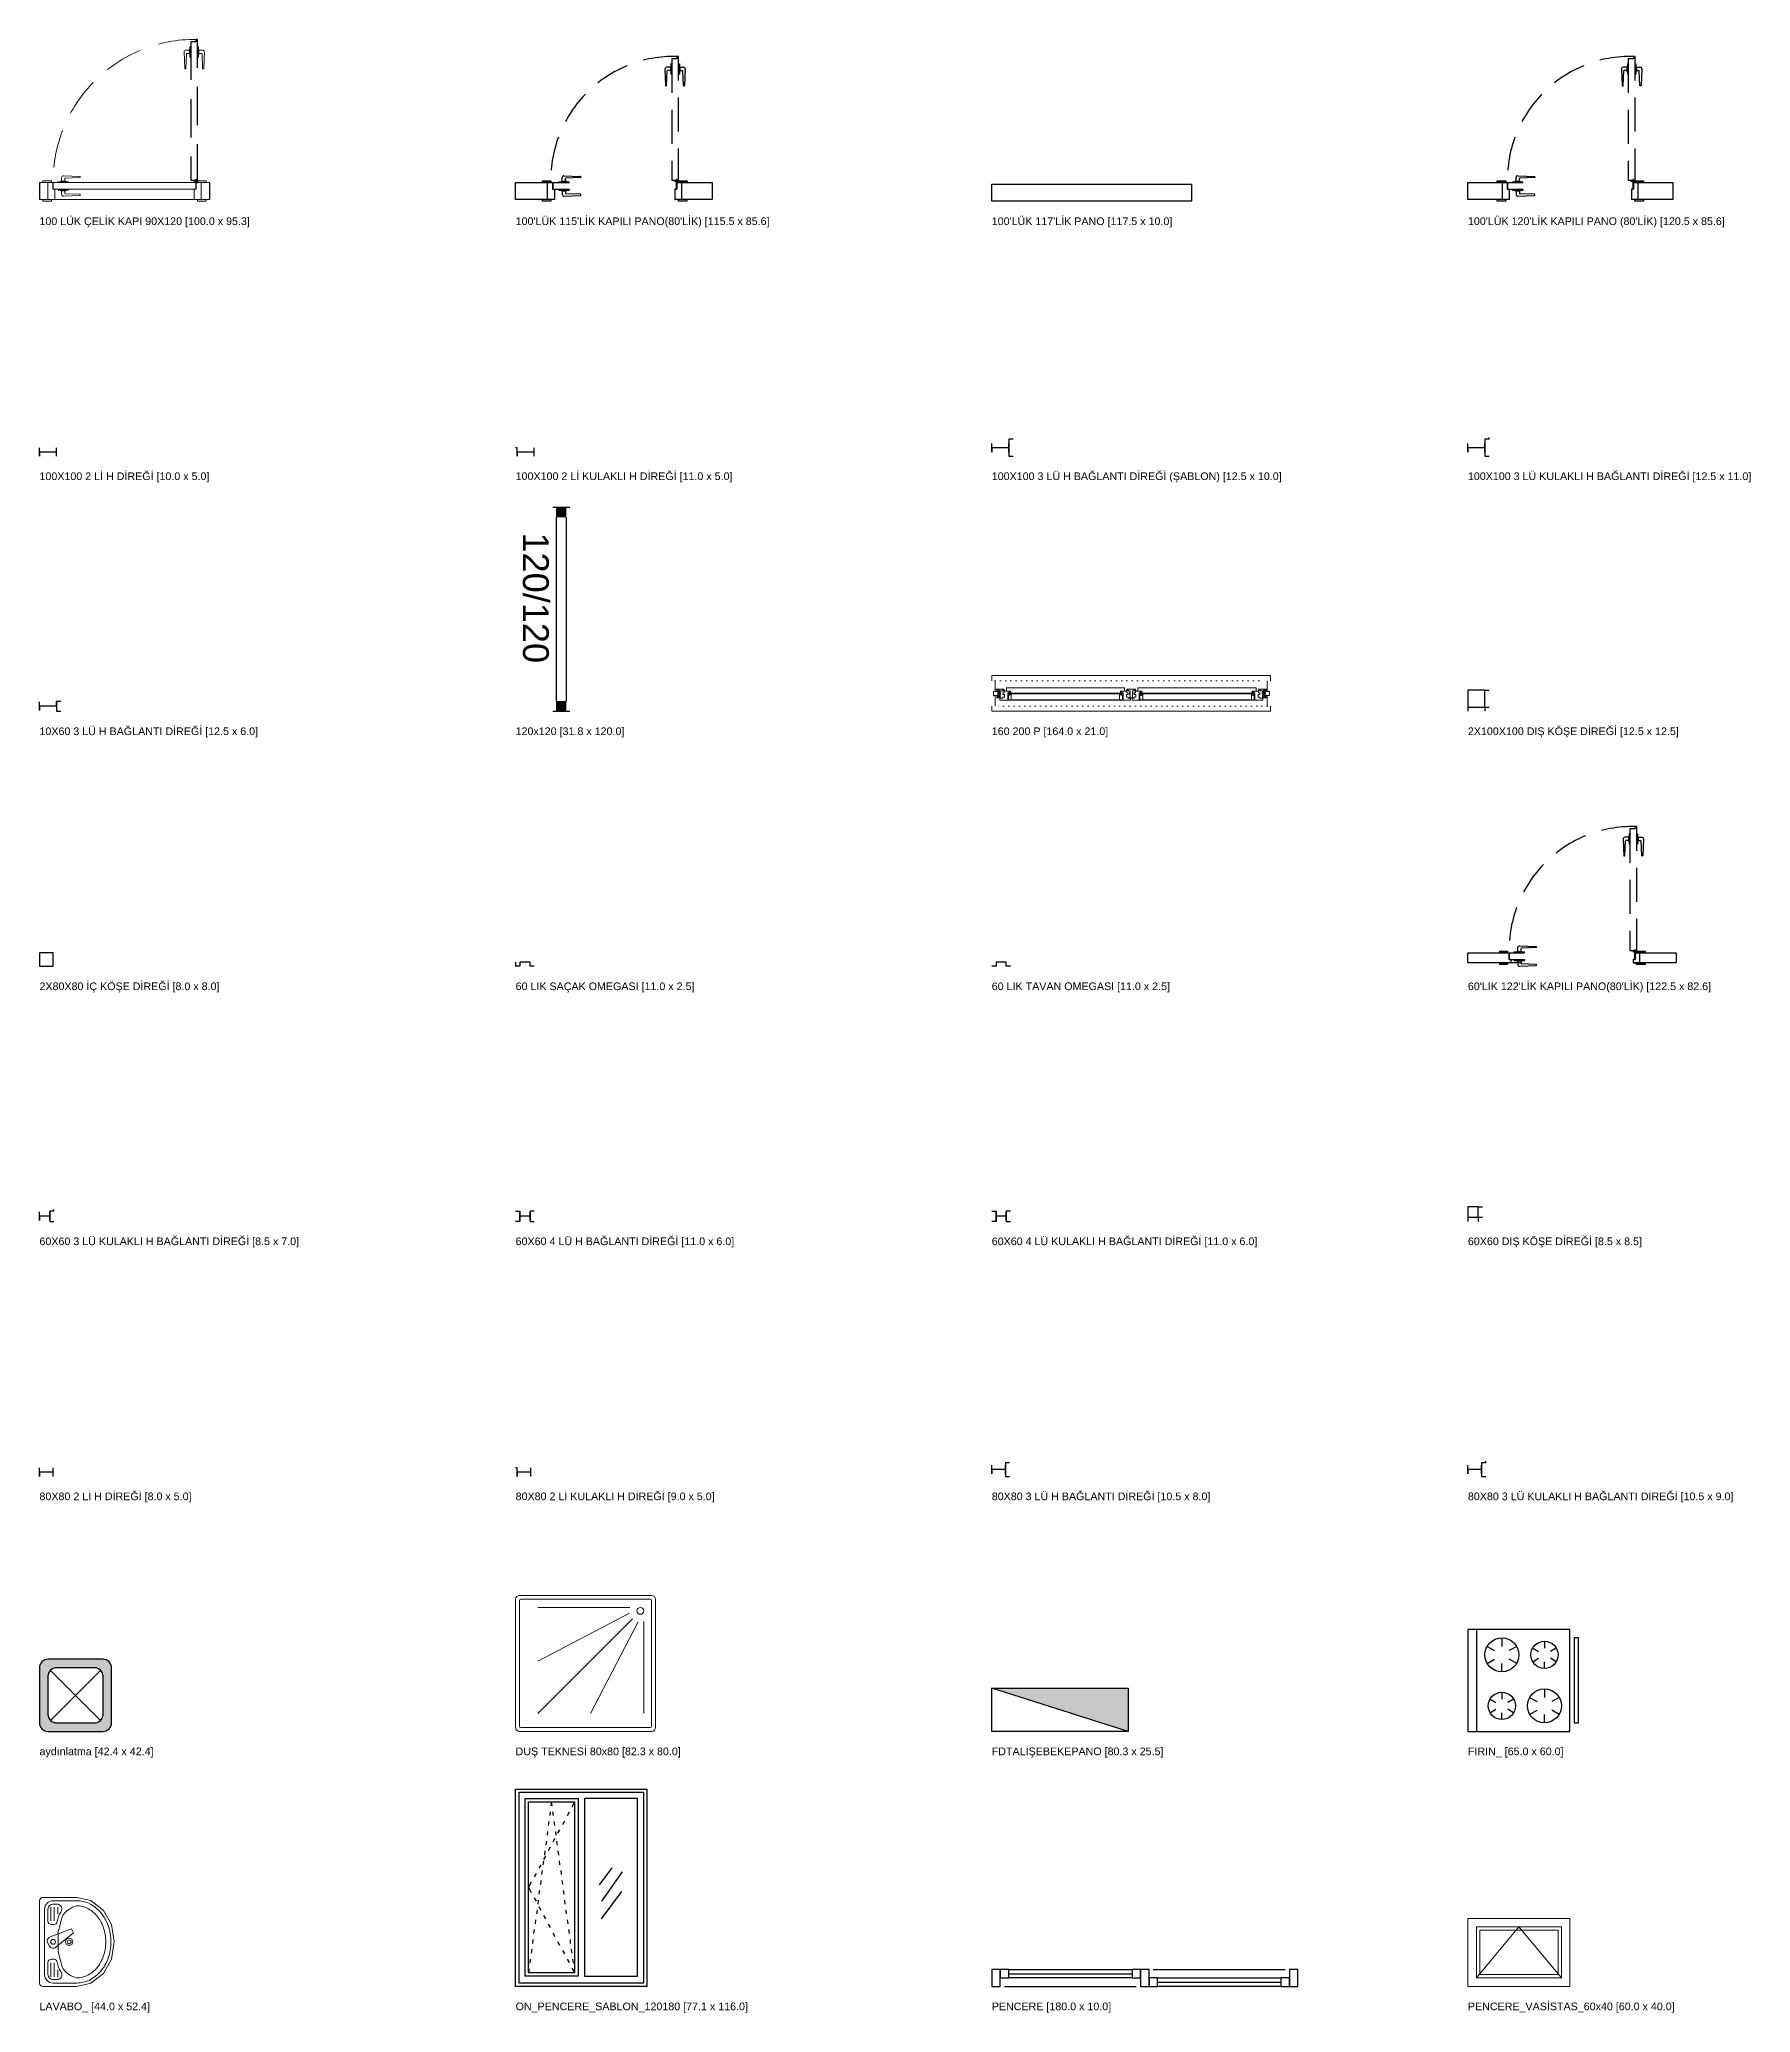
# Model space of a CAD drawing. Header units: centimetres. Extents: x -71 to 5571, y -2315 to 960.
# Drawn here: x 1120 to 2126, y -2165 to -1005 of the extents above; entities that cross this region are included whole.
import ezdxf

# ---------------------------------------------------------------- set-up
doc = ezdxf.new("R2010")
doc.units = ezdxf.units.CM
doc.linetypes.add('ACAD_ISO07W100', pattern=[3, 0, -3])
doc.linetypes.add('DASHED2', pattern=[0.375, 0.25, -0.125])
for name, color, linetype, lineweight in [('DOĞRAMA', 2, 'Continuous', 20), ('FDŞEBEKEPANO', 3, 'Continuous', 30), ('KAPI-PEN', 3, 'Continuous', 9), ('PANO', 7, 'Continuous', 50), ('VİTRİFİYE', 3, 'Continuous', 9)]:
    doc.layers.add(name, color=color, linetype=linetype, lineweight=lineweight)
for name, color, linetype in [('Elektrik', 1, 'Continuous'), ('KAPI-PLAN', 7, 'Continuous'), ('PENCERE', 10, 'Continuous'), ('SABLON_KARTI', 9, 'Continuous'), ('www.proje-yardim.com', 7, 'Continuous')]:
    doc.layers.add(name, color=color, linetype=linetype)
doc.styles.add('ARIAL_TR', font='arial.ttf')

msp = doc.modelspace()

# ---------------------------------------------------------------- texts
at = {"layer": 'SABLON_KARTI', "style": 'ARIAL_TR'}
for s, p in [('100 LÜK ÇELİK KAPI 90X120 [100.0 x 95.3]', (1120, -1114)), ("100'LÜK 115'LİK KAPILI PANO(80'LİK) [115.5 x 85.6]", (1400, -1114)), ("100'LÜK 117'LİK PANO [117.5 x 10.0]", (1680, -1114)), ("100'LÜK 120'LİK KAPILI PANO (80'LİK) [120.5 x 85.6]", (1960, -1114)), ('100X100 2 Lİ H DİREĞİ [10.0 x 5.0]', (1120, -1264)), ('100X100 2 Lİ KULAKLI H DİREĞİ [11.0 x 5.0]', (1400, -1264)), ('100X100 3 LÜ H BAĞLANTI DİREĞİ (ŞABLON) [12.5 x 10.0]', (1680, -1264)), ('100X100 3 LÜ KULAKLI H BAĞLANTI DİREĞİ [12.5 x 11.0]', (1960, -1264)), ('10X60 3 LÜ H BAĞLANTI DİREĞİ [12.5 x 6.0]', (1120, -1414)), ('120x120 [31.8 x 120.0]', (1400, -1414)), ('160 200 P [164.0 x 21.0]', (1680, -1414)), ('2X100X100 DIŞ KÖŞE DİREĞİ [12.5 x 12.5]', (1960, -1414)), ('2X80X80 İÇ KÖŞE DİREĞİ [8.0 x 8.0]', (1120, -1564)), ('60 LIK SAÇAK OMEGASI [11.0 x 2.5]', (1400, -1564)), ('60 LIK TAVAN OMEGASI [11.0 x 2.5]', (1680, -1564)), ("60'LIK 122'LİK KAPILI PANO(80'LİK) [122.5 x 82.6]", (1960, -1564)), ('60X60 3 LÜ KULAKLI H BAĞLANTI DİREĞİ [8.5 x 7.0]', (1120, -1714)), ('60X60 4 LÜ H BAĞLANTI DİREĞİ [11.0 x 6.0]', (1400, -1714)), ('60X60 4 LÜ KULAKLI H BAĞLANTI DİREĞİ [11.0 x 6.0]', (1680, -1714)), ('60X60 DIŞ KÖŞE DİREĞİ [8.5 x 8.5]', (1960, -1714)), ('80X80 2 Lİ H DİREĞİ [8.0 x 5.0]', (1120, -1864)), ('80X80 2 Lİ KULAKLI H DİREĞİ [9.0 x 5.0]', (1400, -1864)), ('80X80 3 LÜ H BAĞLANTI DİREĞİ [10.5 x 8.0]', (1680, -1864)), ('80X80 3 LÜ KULAKLI H BAĞLANTI DİREĞİ [10.5 x 9.0]', (1960, -1864)), ('aydınlatma [42.4 x 42.4]', (1120, -2014)), ('DUŞ TEKNESİ 80x80 [82.3 x 80.0]', (1400, -2014)), ('FDTALİŞEBEKEPANO [80.3 x 25.5]', (1680, -2014)), ('FIRIN_ [65.0 x 60.0]', (1960, -2014)), ('PENCERE_VASİSTAS_60x40 [60.0 x 40.0]', (1960, -2164)), ('LAVABO_ [44.0 x 52.4]', (1120, -2164)), ('ON_PENCERE_SABLON_120180 [77.1 x 116.0]', (1400, -2164)), ('PENCERE [180.0 x 10.0]', (1680, -2164))]:
    msp.add_text(s, height=4.5, dxfattribs=at).set_placement(p)

# ---------------------------------------------------------------- blocks, each defined once
blk = doc.blocks.new('100 LÜK ÇELİK KAPI 90X120')
at = {"color": 1, "lineweight": 13}
for p, q in [((85, 87.8), (85.4, 78)), ((88.2, 88.8), (86, 88.8)), ((86.1, 78), (86.4, 86.6)), ((88.2, 86.8), (86.6, 86.8)), ((88.2, 89.1), (88.2, 86.5)), ((88.4, 89.3), (88.5, 89.3)), ((88.4, 86.3), (88.5, 86.3)), ((88.5, 90.8), (88.5, 84.8)), ((89, 90.8), (88.5, 90.8)), ((89, 84.8), (88.5, 84.8)), ((93, 90.8), (93.5, 90.8)), ((93, 84.8), (93.5, 84.8)), ((93.5, 90.8), (93.5, 84.8)), ((93.6, 89.3), (93.5, 89.3)), ((93.6, 86.3), (93.5, 86.3)), ((93.8, 89.1), (93.8, 86.5)), ((93.8, 88.8), (96, 88.8)), ((93.8, 86.8), (95.4, 86.8)), ((95.9, 78), (95.6, 86.6)), ((97, 87.8), (96.6, 78)), ((85.6, 77.8), (85.9, 77.8)), ((96.4, 77.8), (96.1, 77.8))]:
    blk.add_line(p, q, dxfattribs=at)
at = {"lineweight": 13}
for p, q in [((2, 12), (7, 12)), ((2, 11), (2, 12)), ((7, 12), (7, 11)), ((12.7, 11.8), (15.3, 11.8)), ((13, 11.8), (13, 14)), ((14.1, 15), (23.8, 14.6)), ((15, 11.8), (15, 13.4)), ((23.8, 13.9), (15.2, 13.6)), ((24, 14.4), (24, 14.1)), ((90.6, 11.7), (93.5, 11.7)), ((92.1, 10.6), (92.1, 13.1)), ((93, 12), (98, 12)), ((93, 11), (93, 12)), ((98, 12), (98, 11)), ((7, 11), (2, 11)), ((2, 1), (7, 1)), ((2, 0), (2, 1)), ((7, 0), (2, 0)), ((5, 11), (7.8, 11)), ((5, 1), (5, 11)), ((9, 1), (5, 1)), ((7, 1), (7, 0)), ((7.8, 11), (7.8, 7)), ((7.8, 7), (9, 7)), ((8, 11), (8, 7)), ((92, 11), (8, 11)), ((8, 7), (92, 7)), ((9, 7), (9, 1)), ((11, 11.5), (17, 11.5)), ((11, 11), (11, 11.5)), ((11, 11), (17, 11)), ((11, 7), (11, 6.5)), ((11, 7), (17, 7)), ((11, 6.5), (17, 6.5)), ((12.5, 11.6), (12.5, 11.5)), ((12.5, 6.4), (12.5, 6.5)), ((12.7, 6.2), (15.3, 6.2)), ((13, 6.2), (13, 4)), ((14.1, 3), (23.8, 3.4)), ((15, 6.2), (15, 4.6)), ((23.8, 4.1), (15.2, 4.4)), ((15.5, 11.6), (15.5, 11.5)), ((15.5, 6.4), (15.5, 6.5)), ((17, 11), (17, 11.5)), ((17, 7), (17, 6.5)), ((24, 3.6), (24, 3.9)), ((92.2, 7), (91, 7)), ((91, 7), (91, 1)), ((91, 1), (95, 1)), ((92, 7), (92, 11)), ((95, 11), (92.2, 11)), ((92.2, 11), (92.2, 7)), ((98, 11), (93, 11)), ((93, 1), (98, 1)), ((93, 0), (93, 1)), ((98, 0), (93, 0)), ((95, 1), (95, 11)), ((98, 1), (98, 0))]:
    blk.add_line(p, q, dxfattribs=at)
for p, q in [((0, 11), (0, 1)), ((100, 11), (100, 1))]:
    blk.add_line(p, q)
blk.add_circle((92.1, 11.7), 0.583, dxfattribs=at)
at = {"color": 1, "linetype": 'DASHED2', "lineweight": 13, "ltscale": 90}
blk.add_arc((91.5, 11.7), 83.5, 89.5245, 180.4755, dxfattribs=at)
at = {"color": 1, "lineweight": 13}
for centre, radius, start, end in [((86, 87.8), 1, 90, 182.6026), ((86.6, 86.6), 0.2, 90, 177.5839), ((88.4, 89.1), 0.2, 90, 180), ((88.4, 86.5), 0.2, 180, 270), ((93.6, 89.1), 0.2, 0, 90), ((93.6, 86.5), 0.2, 270, 0), ((95.4, 86.6), 0.2, 2.4161, 90), ((96, 87.8), 1, 357.3974, 90), ((85.6, 78), 0.2, 182.6026, 270), ((85.9, 78), 0.2, 270, 357.3974), ((96.1, 78), 0.2, 182.6026, 270), ((96.4, 78), 0.2, 270, 357.3974)]:
    blk.add_arc(centre, radius, start, end, dxfattribs=at)
at = {"lineweight": 13}
for centre, radius, start, end in [((12.7, 11.6), 0.2, 90, 180), ((14, 14), 1, 87.3974, 180), ((15.2, 13.4), 0.2, 92.4161, 180), ((15.3, 11.6), 0.2, 0, 90), ((23.8, 14.4), 0.2, 0, 87.3974), ((23.8, 14.1), 0.2, 272.6026, 0), ((12.7, 6.4), 0.2, 180, 270), ((14, 4), 1, 180, 272.6026), ((15.2, 4.6), 0.2, 180, 267.5839), ((15.3, 6.4), 0.2, 270, 0), ((23.8, 3.9), 0.2, 0, 87.3974), ((23.8, 3.6), 0.2, 272.6026, 0)]:
    blk.add_arc(centre, radius, start, end, dxfattribs=at)
at = {"layer": 'KAPI-PLAN', "color": 1, "linetype": 'DASHED2', "ltscale": 90}
for p, q in [((89, 93.8), (89, 12.3)), ((92, 93.8), (89, 93.8)), ((92, 95.1), (92, 93.8)), ((93, 95.1), (92, 95.1)), ((93, 11), (93, 95.1))]:
    blk.add_line(p, q, dxfattribs=at)
at = {"layer": 'KAPI-PLAN', "color": 1, "linetype": 'DASHED2', "ltscale": 100}
for p, q in [((89, 12.3), (92, 12.3)), ((92, 12.3), (92, 11)), ((92, 11), (93, 11))]:
    blk.add_line(p, q, dxfattribs=at)
at = {"layer": 'KAPI-PLAN', "color": 1, "linetype": 'DASHED2', "ltscale": 90}
blk.add_arc((93, 23.5), 71.6, 90, 90.8002, dxfattribs=at)
at = {"layer": 'PANO', "lineweight": 13, "ltscale": 100}
blk.add_line((8, 11), (11, 11), dxfattribs=at)
for points in [[(0, 11), (100, 11)], [(100, 1), (0, 1)]]:
    blk.add_lwpolyline(points, dxfattribs=at)
blk = doc.blocks.new('100X100 2 Lİ H DİREĞİ')
at = {"color": 212}
for p, q in [((0, 0), (0, 5)), ((10, 2.5), (0, 2.5)), ((0, 2.5), (0, 0)), ((10, 0), (10, 5)), ((10, 0), (10, 2.5))]:
    blk.add_line(p, q, dxfattribs=at)
blk = doc.blocks.new('10X60 3 LÜ H BAĞLANTI DİREĞİ')
at = {"color": 31}
for p, q in [((0, 0.5), (0, 5.5)), ((10, 3), (0, 3)), ((0, 3), (0, 0.5)), ((10, 3), (10, 6)), ((10, 6), (10, 0)), ((10, 6), (12.5, 6)), ((10, 0), (12.5, 0))]:
    blk.add_line(p, q, dxfattribs=at)
blk = doc.blocks.new('2X80X80 İÇ KÖŞE DİREĞİ')
at = {"color": 2}
blk.add_lwpolyline([(0, 0), (8, 0), (8, 8), (0, 8)], close=True, dxfattribs=at)
blk = doc.blocks.new('60X60 3 LÜ KULAKLI H BAĞLANTI DİREĞİ')
at = {"color": 142}
for p, q in [((0, 0.5), (0, 5.5)), ((6, 3), (0, 3)), ((0, 3), (0, 0.5)), ((8.5, 6), (6, 6)), ((6, 6), (6, 0)), ((6, 0.5), (6, 5.5)), ((6, 0.5), (6, 3)), ((6, 0), (8.5, 0)), ((8.5, 6), (8.5, 7))]:
    blk.add_line(p, q, dxfattribs=at)
blk = doc.blocks.new('80X80 2 Lİ H DİREĞİ')
at = {"color": 212}
for p, q in [((0, 0), (0, 5)), ((8, 2.5), (0, 2.5)), ((0, 2.5), (0, 0)), ((8, 0), (8, 5)), ((8, 0), (8, 2.5))]:
    blk.add_line(p, q, dxfattribs=at)
blk = doc.blocks.new('aydınlatma')
at = {"layer": 'Elektrik'}
h = blk.add_hatch(color=0, dxfattribs=at)
edge = h.paths.add_edge_path()
edge.add_line((37.4, 42.4), (5, 42.4))
edge.add_arc((5, 37.4), 5, 90, 180)
edge.add_line((0, 37.4), (0, 5))
edge.add_arc((5, 5), 5, 180, -90)
edge.add_line((5, 0), (37.4, 0))
edge.add_arc((37.4, 5), 5, -90, 0)
edge.add_line((42.4, 5), (42.4, 37.4))
edge.add_arc((37.4, 37.4), 5, 0, 90)
edge = h.paths.add_edge_path(flags=16)
edge.add_line((32.4, 37.4), (10, 37.4))
edge.add_arc((10, 32.4), 5, 90, 180)
edge.add_line((5, 32.4), (5, 10))
edge.add_arc((10, 10), 5, 180, -90)
edge.add_line((10, 5), (32.4, 5))
edge.add_arc((32.4, 10), 5, -90, 0)
edge.add_line((37.4, 10), (37.4, 32.4))
edge.add_arc((32.4, 32.4), 5, 0, 90)
at = {"layer": 'Elektrik', "color": 1}
for p, q in [((6.5, 35.9), (35.9, 6.5)), ((35.9, 35.9), (6.5, 6.5))]:
    blk.add_line(p, q, dxfattribs=at)
at = {"layer": 'Elektrik', "color": 0}
for points in [[(37.4, 42.4), (5, 42.4, 0.414214), (0, 37.4), (0, 5, 0.414214), (5, 0), (37.4, 0, 0.414214), (42.4, 5), (42.4, 37.4, 0.414214)], [(32.4, 37.4), (10, 37.4, 0.414214), (5, 32.4), (5, 10, 0.414214), (10, 5), (32.4, 5, 0.414214), (37.4, 10), (37.4, 32.4, 0.414214)]]:
    blk.add_lwpolyline(points, format="xyb", close=True, dxfattribs=at)
blk = doc.blocks.new('LAVABO_')
at = {"color": 4, "lineweight": 15}
for p, q in [((0, 2), (0, 50.4)), ((22, 52.4), (2, 52.4)), ((6.7, 46.7), (6.7, 38.5)), ((22, 50.4), (8, 50.4)), ((10.2, 48.4), (8, 48.4)), ((8.7, 46.7), (8.7, 38.5)), ((10.7, 46.7), (10.7, 42.6)), ((30.2, 50.5), (22, 52.4)), ((37.6, 44.7), (30.2, 50.5)), ((3, 7), (3, 45.4)), ((5, 45.4), (5, 38.4)), ((7, 36.4), (8.5, 36.4)), ((42.3, 36.4), (37.6, 44.7)), ((44, 26.2), (42.3, 36.4)), ((4.9, 25.5), (5.9, 23.7)), ((6.2, 29.1), (18.9, 33.8)), ((20.1, 31.6), (9.7, 23.1)), ((10.9, 31.8), (11, 26.2)), ((11, 20.6), (11, 26.2)), ((18.9, 33.8), (20.1, 31.6)), ((42.3, 16), (44, 26.2)), ((5, 7), (5, 14)), ((6.7, 5.7), (6.7, 13.9)), ((7, 16), (8.5, 16)), ((8.7, 5.7), (8.7, 13.9)), ((37.6, 7.7), (42.3, 16)), ((22, 0), (2, 0)), ((10.2, 4), (8, 4)), ((22, 2), (8, 2)), ((10.7, 5.7), (10.7, 9.8)), ((22, 0), (30.2, 1.9)), ((30.2, 1.9), (37.6, 7.7))]:
    blk.add_line(p, q, dxfattribs=at)
for centre, radius in [((8, 26.2), 1.42), ((17.5, 26.2), 2.14), ((17.5, 26.2), 1.14)]:
    blk.add_circle(centre, radius, dxfattribs=at)
for centre, radius, start, end in [((2, 50.4), 2, 90, 180), ((8, 45.4), 5, 90, 180), ((8, 45.4), 3, 90, 180), ((10.2, 45.4), 3, 325.0114, 90), ((24, 36.1), 11.4, 99.922, 127.577), ((22, 33.8), 16.6, 63.7433, 90), ((22, 33.8), 13.6, 63.7433, 90), ((20.2, 30.1), 20.7, 40.02, 63.7433), ((7, 38.4), 2, 180, 270), ((8.5, 38.4), 2, 270, 352.6996), ((22.8, 36.6), 12.4, 145.0114, 172.6996), ((1655.7, -405.3), 1701.9, 164.8034, 165.1183), ((22.8, 36.6), 10.4, 123.9077, 156.0998), ((20.2, 30.1), 17.7, 40.02, 63.7433), ((17.3, 27.8), 21.4, 19.1783, 40.02), ((17.3, 27.8), 24.4, 19.1783, 40.02), ((12.9, 26.2), 29.1, 0, 19.1783), ((7.1, 26.7), 2.5, 110.5377, 210), ((8.1, 25), 2.5, 210, 309.4623), ((12.9, 26.2), 26.1, 0, 19.1783), ((12.9, 26.2), 26.1, 340.8217, 0), ((12.9, 26.2), 29.1, 340.8217, 0), ((7, 14), 2, 90, 180), ((8.5, 14), 2, 7.3004, 90), ((22.8, 15.8), 12.4, 187.3004, 214.9886), ((211.7, 67.6), 206.1, 193.1666, 195.7601), ((22.8, 15.8), 10.4, 203.9002, 236.0923), ((17.3, 24.6), 21.4, 319.98, 340.8217), ((17.3, 24.6), 24.4, 319.98, 340.8217), ((2, 2), 2, 180, 270), ((8, 7), 5, 180, 270), ((8, 7), 3, 180, 270), ((10.2, 7), 3, 270, 34.9886), ((24, 16.3), 11.4, 232.423, 260.078), ((22, 18.6), 13.6, 270, 296.2567), ((22, 18.6), 16.6, 270, 296.2567), ((20.2, 22.3), 17.7, 296.2567, 319.98), ((20.2, 22.3), 20.7, 296.2567, 319.98)]:
    blk.add_arc(centre, radius, start, end, dxfattribs=at)
blk = doc.blocks.new("100'LÜK 115'LİK KAPILI PANO(80'LİK)")
at = {"color": 1, "lineweight": 25}
for p, q in [((87.8, 77.8), (88.2, 68)), ((91, 78.8), (88.8, 78.8)), ((88.8, 68), (89.2, 76.6)), ((91, 76.8), (89.4, 76.8)), ((91, 79.1), (91, 76.5)), ((91.2, 79.3), (91.3, 79.3)), ((91.2, 76.3), (91.3, 76.3)), ((91.3, 80.8), (91.3, 74.8)), ((91.8, 80.8), (91.3, 80.8)), ((91.8, 74.8), (91.3, 74.8)), ((95.8, 80.8), (96.3, 80.8)), ((95.8, 74.8), (96.3, 74.8)), ((96.3, 80.8), (96.3, 74.8)), ((96.4, 79.3), (96.3, 79.3)), ((96.4, 76.3), (96.3, 76.3)), ((96.6, 79.1), (96.6, 76.5)), ((96.6, 78.8), (98.8, 78.8)), ((96.6, 76.8), (98.1, 76.8)), ((98.7, 68), (98.3, 76.6)), ((99.8, 77.8), (99.3, 68)), ((88.4, 67.8), (88.6, 67.8)), ((99.1, 67.8), (98.9, 67.8))]:
    blk.add_line(p, q, dxfattribs=at)
at = {"lineweight": 25}
for p, q in [((15.8, 12), (20.8, 12)), ((15.8, 11), (15.8, 12)), ((20.8, 12), (20.8, 11)), ((27.1, 11.8), (29.7, 11.8)), ((27.4, 11.8), (27.4, 14)), ((28.4, 15), (38.2, 14.6)), ((29.4, 11.8), (29.4, 13.4)), ((38.2, 13.9), (29.5, 13.6)), ((38.4, 14.4), (38.4, 14.1)), ((93.4, 11.7), (96.3, 11.7)), ((94.8, 10.6), (94.8, 13.1)), ((95.7, 12), (100.7, 12)), ((95.8, 11), (95.8, 12)), ((100.8, 12), (100.8, 11)), ((20.8, 11), (15.8, 11)), ((15.8, 0), (15.8, 1)), ((20.8, 0), (15.8, 0)), ((18.8, 11), (21.6, 11)), ((20.8, 1), (20.8, 0)), ((21.6, 11), (21.6, 7)), ((21.6, 7), (22.8, 7)), ((21.8, 11), (21.8, 7)), ((22.8, 7), (22.8, 5)), ((22.8, 7), (22.8, 1)), ((25.4, 11.5), (31.4, 11.5)), ((25.4, 11), (25.4, 11.5)), ((25.4, 11), (31.4, 11)), ((25.4, 7), (25.4, 6.5)), ((25.4, 7), (31.4, 7)), ((25.4, 6.5), (31.4, 6.5)), ((26.9, 11.6), (26.9, 11.5)), ((26.9, 6.4), (26.9, 6.5)), ((27.1, 6.2), (29.7, 6.2)), ((27.4, 6.2), (27.4, 4)), ((28.4, 3), (38.2, 3.4)), ((29.4, 6.2), (29.4, 4.6)), ((38.2, 4.1), (29.5, 4.4)), ((29.9, 11.6), (29.9, 11.5)), ((29.9, 6.4), (29.9, 6.5)), ((31.4, 11), (31.4, 11.5)), ((31.4, 7), (31.4, 6.5)), ((38.4, 3.6), (38.4, 3.9)), ((94.9, 7), (93.7, 7)), ((93.7, 7), (93.7, 5)), ((93.7, 7), (93.7, 1)), ((94.7, 7), (94.7, 11)), ((97.7, 11), (94.9, 11)), ((94.9, 11), (94.9, 7)), ((100.7, 11), (95.7, 11)), ((95.7, 0), (95.7, 1)), ((100.7, 0), (95.7, 0)), ((100.7, 1), (100.7, 0))]:
    blk.add_line(p, q, dxfattribs=at)
blk.add_circle((94.8, 11.7), 0.583, dxfattribs=at)
at = {"color": 1, "linetype": 'DASHED2', "lineweight": 25, "ltscale": 80}
blk.add_arc((93.3, 12.6), 72.6, 88.7535, 181.243, dxfattribs=at)
at = {"color": 1, "lineweight": 25}
for centre, radius, start, end in [((88.8, 77.8), 1, 90, 182.6026), ((89.4, 76.6), 0.2, 90, 177.5839), ((91.2, 79.1), 0.2, 90, 180), ((91.2, 76.5), 0.2, 180, 270), ((96.4, 79.1), 0.2, 0, 90), ((96.4, 76.5), 0.2, 270, 0), ((98.1, 76.6), 0.2, 2.4161, 90), ((98.8, 77.8), 1, 357.3974, 90), ((88.4, 68), 0.2, 182.6026, 270), ((88.6, 68), 0.2, 270, 357.3974), ((98.9, 68), 0.2, 182.6026, 270), ((99.1, 68), 0.2, 270, 357.3974)]:
    blk.add_arc(centre, radius, start, end, dxfattribs=at)
at = {"lineweight": 25}
for centre, radius, start, end in [((27.1, 11.6), 0.2, 90, 180), ((28.4, 14), 1, 87.3974, 180), ((29.6, 13.4), 0.2, 92.4161, 180), ((29.7, 11.6), 0.2, 0, 90), ((38.2, 14.4), 0.2, 0, 87.3974), ((38.2, 14.1), 0.2, 272.6026, 0), ((27.1, 6.4), 0.2, 180, 270), ((28.4, 4), 1, 180, 272.6026), ((29.6, 4.6), 0.2, 180, 267.5839), ((29.7, 6.4), 0.2, 270, 0), ((38.2, 3.9), 0.2, 0, 87.3974), ((38.2, 3.6), 0.2, 272.6026, 0)]:
    blk.add_arc(centre, radius, start, end, dxfattribs=at)
at = {"layer": 'KAPI-PLAN', "color": 1, "linetype": 'DASHED2', "lineweight": 25, "ltscale": 80}
for p, q in [((91.8, 83.8), (91.8, 12.3)), ((94.8, 83.8), (91.8, 83.8)), ((94.8, 85.1), (94.8, 83.8)), ((95.8, 85.1), (94.8, 85.1)), ((95.8, 11), (95.8, 85.1)), ((91.8, 12.3), (94.8, 12.3)), ((94.8, 12.3), (94.8, 11)), ((94.8, 11), (95.8, 11))]:
    blk.add_line(p, q, dxfattribs=at)
at = {"layer": 'PANO', "lineweight": 25, "ltscale": 100}
for p, q in [((0, 11), (31.4, 11)), ((0, 1), (0, 11)), ((22.8, 1), (0, 1)), ((18.8, 5), (18.8, 11)), ((18.8, 1), (18.8, 11)), ((20.8, 11), (31.4, 11)), ((21.6, 7), (31.4, 7)), ((93.7, 7), (94.7, 7)), ((115.5, 1), (93.7, 1)), ((94.7, 11), (115.5, 11)), ((97.7, 5), (97.7, 11)), ((97.7, 1), (97.7, 11)), ((115.5, 11), (115.5, 1))]:
    blk.add_line(p, q, dxfattribs=at)
blk = doc.blocks.new('100X100 2 Lİ KULAKLI H DİREĞİ')
at = {"color": 95}
for p, q in [((1, 5), (0, 5)), ((1, 0), (1, 5)), ((11, 2.5), (1, 2.5)), ((1, 2.5), (1, 0)), ((11, 0), (11, 5)), ((11, 0), (11, 2.5))]:
    blk.add_line(p, q, dxfattribs=at)
blk = doc.blocks.new('120x120')
at = {"layer": 'PENCERE', "color": 1}
for p, q in [((21.8, 120), (31.8, 120)), ((23.8, 114), (23.8, 6)), ((29.8, 114), (29.8, 6)), ((21.8, 0), (31.8, 0))]:
    blk.add_line(p, q, dxfattribs=at)
for points in [[(23.8, 120), (23.8, 114), (29.8, 120), (29.8, 114)], [(23.8, 0), (23.8, 6), (29.8, 0), (29.8, 6)]]:
    blk.add_solid(points, dxfattribs=at)
at = {"layer": 'PENCERE', "color": 0, "lineweight": 25, "style": 'ARIAL_TR'}
blk.add_text('120/120', height=15.22, rotation=270, dxfattribs=at).set_placement((4.3, 105.2))
blk = doc.blocks.new('60 LIK SAÇAK OMEGASI')
at = {"color": 34}
for p, q in [((0, 2.5), (0, 0)), ((2.5, 0), (0, 0)), ((8.5, 2.5), (2.5, 2.5)), ((2.5, 2.5), (2.5, 0)), ((8.5, 0), (8.5, 2.5)), ((11, 0), (8.5, 0))]:
    blk.add_line(p, q, dxfattribs=at)
blk = doc.blocks.new('60X60 4 LÜ H BAĞLANTI DİREĞİ')
at = {"color": 23}
for p, q in [((0, 6), (2.5, 6)), ((2.5, 0), (0, 0)), ((2.5, 6), (2.5, 0)), ((2.5, 0.5), (2.5, 5.5)), ((8.5, 3), (2.5, 3)), ((2.5, 3), (2.5, 0.5)), ((11, 6), (8.5, 6)), ((8.5, 6), (8.5, 0)), ((8.5, 0.5), (8.5, 5.5)), ((8.5, 0.5), (8.5, 3)), ((8.5, 0), (11, 0))]:
    blk.add_line(p, q, dxfattribs=at)
blk = doc.blocks.new('80X80 2 Lİ KULAKLI H DİREĞİ')
at = {"color": 95}
for p, q in [((1, 5), (0, 5)), ((1, 0), (1, 5)), ((9, 2.5), (1, 2.5)), ((1, 2.5), (1, 0)), ((9, 0), (9, 5)), ((9, 0), (9, 2.5))]:
    blk.add_line(p, q, dxfattribs=at)
blk = doc.blocks.new('DUŞ TEKNESİ 80x80')
at = {"layer": 'VİTRİFİYE', "color": 4, "lineweight": 13}
for p, q in [((0, 77.7), (0, 2.3)), ((80, 80), (2.3, 80)), ((2.3, 77), (2.3, 3)), ((79.2, 77.7), (3, 77.7)), ((67.1, 72.9), (13.1, 72.9)), ((80, 3), (80, 77)), ((82.3, 2.3), (82.3, 77.7)), ((67, 69.5), (13.1, 41.4)), ((68.7, 66.2), (13.1, 10.6)), ((72, 64.4), (44, 10.6)), ((75.4, 10.6), (75.4, 64.6)), ((2.3, 0), (80, 0)), ((3, 2.3), (79.2, 2.3))]:
    blk.add_line(p, q, dxfattribs=at)
blk.add_circle((73.4, 70.9), 2.03, dxfattribs=at)
for centre, radius, start, end in [((2.3, 77.7), 2.28, 90, 180), ((3, 77), 0.76, 90, 180), ((79.2, 77), 0.76, 0, 90), ((80, 77.7), 2.28, 0, 90), ((2.3, 2.3), 2.28, 180, 270), ((3, 3), 0.76, 180, 270), ((79.2, 3), 0.76, 270, 0), ((80, 2.3), 2.28, 270, 0)]:
    blk.add_arc(centre, radius, start, end, dxfattribs=at)
blk = doc.blocks.new('ON_PENCERE_SABLON_120180')
at = {"color": 1, "linetype": 'Continuous', "lineweight": 25, "ltscale": 0.5}
for p, q in [((34.7, 108.5), (33.1, 105.4)), ((19.5, 97), (19.2, 94.6)), ((20.3, 102.7), (20.1, 100.5)), ((22.3, 100.5), (21.9, 102.7)), ((23, 94.6), (22.7, 97)), ((28.7, 97.2), (27.6, 95.2)), ((31.4, 102.5), (30.3, 100.3)), ((18.1, 85.5), (17.7, 83.1)), ((18.8, 91.2), (18.5, 89)), ((20.3, 81.9), (19.2, 79.8)), ((23, 87), (21.9, 85)), ((23.8, 89), (23.6, 91.2)), ((24.7, 83.1), (24.3, 85.5)), ((25.8, 92.1), (24.7, 90.1)), ((14.8, 71.6), (13.7, 69.6)), ((16.4, 73.8), (16.1, 71.6)), ((17.5, 76.7), (16.4, 74.7)), ((17.2, 79.7), (17, 77.3)), ((25.4, 77.3), (25, 79.7)), ((26.1, 71.6), (25.8, 73.8)), ((12.1, 66.5), (11, 64.5)), ((14.8, 62.3), (14.6, 59.9)), ((15.7, 68.1), (15.3, 65.8)), ((26.9, 65.8), (26.7, 68.1)), ((27.8, 59.9), (27.4, 62.3)), ((11, 52.1), (12.1, 50.1)), ((13.3, 50.8), (13, 48.4)), ((14.1, 56.5), (13.7, 54.3)), ((13.7, 47), (14.8, 44.9)), ((28.5, 54.3), (28.1, 56.5)), ((29.2, 48.4), (28.9, 50.8)), ((11.7, 39.1), (11.5, 36.9)), ((12.6, 44.9), (12.2, 42.6)), ((16.4, 41.8), (17.5, 39.8)), ((19.2, 36.7), (20.3, 34.7)), ((30, 42.6), (29.8, 44.9)), ((30.9, 36.9), (30.5, 39.1)), ((10.2, 27.6), (9.9, 25.2)), ((11, 33.4), (10.6, 31.1)), ((21.9, 31.6), (23, 29.4)), ((24.7, 26.5), (25.8, 24.3)), ((31.6, 31.1), (31.2, 33.4)), ((32.3, 25.2), (32.2, 27.6)), ((8.6, 16.1), (8.4, 13.7)), ((9.5, 21.9), (9.1, 19.5)), ((27.6, 21.2), (28.7, 19.2)), ((30.3, 16.1), (31.4, 14.1)), ((33.3, 19.5), (32.9, 21.9)), ((34, 13.7), (33.6, 16.1)), ((7.9, 10.2), (7.5, 7.9))]:
    blk.add_line(p, q, dxfattribs=at)
at = {"color": 7, "linetype": 'Continuous', "lineweight": 25, "ltscale": 0.5}
for p, q in [((56.6, 69.8), (49.1, 59.7)), ((62.7, 67.4), (50.6, 50.2)), ((62.3, 55.9), (50.4, 39.8))]:
    blk.add_line(p, q, dxfattribs=at)
at = {"color": 7, "linetype": 'Continuous', "lineweight": 25}
for points in [[(0, 116), (77.1, 116), (77.1, 0), (0, 0)], [(2, 114.2), (75.3, 114.2), (75.3, 2), (2, 2)], [(5.7, 110.5), (36.7, 110.5), (36.7, 6), (5.7, 6)], [(7.5, 108.5), (34.7, 108.5), (34.7, 7.9), (7.5, 7.9)], [(71.6, 110.5), (40.6, 110.5), (40.6, 6), (71.6, 6)]]:
    blk.add_lwpolyline(points, close=True, dxfattribs=at)
at = {"color": 1, "linetype": 'Continuous', "lineweight": 25}
for points in [[(21.4, 106.2), (21.2, 108.5), (20.8, 106.2)], [(9.1, 61.4), (7.5, 58.3), (9.1, 55.2)], [(33.1, 11), (34.7, 7.9), (34.3, 10.2)]]:
    blk.add_lwpolyline(points, dxfattribs=at)
blk = doc.blocks.new("100'LÜK 117'LİK PANO")
at = {"layer": 'PANO', "lineweight": 30, "ltscale": 100}
blk.add_lwpolyline([(0, 10), (117.5, 10), (117.5, 0), (0, 0), (0, 10)], dxfattribs=at)
blk = doc.blocks.new('100X100 3 LÜ H BAĞLANTI DİREĞİ (ŞABLON)')
at = {"color": 31}
for p, q in [((0, 2.5), (0, 7.5)), ((10, 5), (0, 5)), ((0, 5), (0, 2.5)), ((12.5, 10), (10, 10)), ((10, 10), (10, 0)), ((10, 2.5), (10, 7.5)), ((10, 2.5), (10, 5)), ((10, 0), (12.5, 0))]:
    blk.add_line(p, q, dxfattribs=at)
blk = doc.blocks.new('160 200 P')
at = {"layer": 'DOĞRAMA', "color": 3}
for p, q in [((0, 21), (0, 18)), ((53.4, 21), (0, 21)), ((130.8, 21), (53.4, 21)), ((164, 21), (130.8, 21)), ((164, 21), (164, 18)), ((0, 0), (0, 3)), ((53.4, 0), (0, 0)), ((130.8, 0), (53.4, 0)), ((164, 0), (130.8, 0)), ((164, 0), (164, 3))]:
    blk.add_line(p, q, dxfattribs=at)
at = {"layer": 'DOĞRAMA', "color": 2, "linetype": 'Continuous'}
for p, q in [((1, 11.7), (1, 9.3)), ((1, 11.7), (3.5, 11.7)), ((2, 13), (7.2, 13)), ((3, 12.7), (3, 13)), ((3.5, 12.7), (3, 12.7)), ((3, 12.2), (3.5, 12.2)), ((3, 11.7), (3, 12.2)), ((3.5, 11.7), (3, 11.7)), ((3.5, 12.2), (3.5, 12.7)), ((3.5, 11.7), (3.5, 9.3)), ((3.5, 9.3), (3.5, 11.7)), ((4.1, 12.5), (4.4, 12.5)), ((4.1, 12.3), (4.1, 8.8)), ((4.4, 8.8), (4.4, 12.3)), ((5, 12), (5, 11)), ((6.5, 12), (5, 12)), ((6.5, 12.7), (6.5, 12)), ((7, 12.7), (6.5, 12.7)), ((7.1, 12), (7, 12.7)), ((7.5, 12), (7.1, 12)), ((7.2, 13), (7.5, 12)), ((7.2, 11.9), (7.2, 11.6)), ((11.1, 11.9), (7.2, 11.9)), ((8.7, 13.7), (53.4, 13.7)), ((8.7, 11.9), (8.7, 13.7)), ((11.2, 10.9), (11.1, 11.9)), ((53.4, 13.7), (78, 13.7)), ((75.5, 10.9), (75.7, 11.9)), ((75.7, 11.9), (79.5, 11.9)), ((78, 11.9), (78, 13.7)), ((79.5, 13), (79.3, 12)), ((79.3, 12), (79.6, 12)), ((84.5, 13), (79.5, 13)), ((79.5, 11.9), (79.5, 11.6)), ((79.6, 12), (79.7, 12.7)), ((79.7, 12.7), (80.3, 12.7)), ((80.3, 12.7), (80.3, 12)), ((80.3, 12), (81.3, 12)), ((81.3, 12), (81.3, 11)), ((82.7, 12), (82.7, 11)), ((83.7, 12), (82.7, 12)), ((83.7, 12.7), (83.7, 12)), ((84.3, 12.7), (83.7, 12.7)), ((84.4, 12), (84.3, 12.7)), ((84.7, 12), (84.4, 12)), ((84.5, 13), (84.7, 12)), ((84.5, 11.9), (84.5, 11.6)), ((88.3, 11.9), (84.5, 11.9)), ((86, 13.7), (130.8, 13.7)), ((86, 11.9), (86, 13.7)), ((88.5, 10.9), (88.3, 11.9)), ((130.8, 13.7), (155.5, 13.7)), ((153, 10.9), (153.2, 11.9)), ((153.2, 11.9), (157, 11.9)), ((155.5, 11.9), (155.5, 13.7)), ((157, 13), (156.8, 12)), ((156.8, 12), (157.1, 12)), ((162, 13), (157, 13)), ((157, 11.9), (157, 11.6)), ((157.1, 12), (157.2, 12.7)), ((157.2, 12.7), (157.8, 12.7)), ((157.8, 12.7), (157.8, 12)), ((157.8, 12), (159.3, 12)), ((159.3, 12), (159.3, 11)), ((160.2, 12.5), (159.9, 12.5)), ((159.9, 8.8), (159.9, 12.3)), ((160.2, 12.3), (160.2, 8.8)), ((160.8, 12.2), (160.8, 12.7)), ((160.8, 12.7), (161.3, 12.7)), ((161.3, 12.2), (160.8, 12.2)), ((160.8, 11.7), (160.8, 9.3)), ((160.8, 9.3), (160.8, 11.7)), ((163.3, 11.7), (160.8, 11.7)), ((160.8, 11.7), (161.3, 11.7)), ((161.3, 12.7), (161.3, 13)), ((161.3, 11.7), (161.3, 12.2)), ((163.3, 9.3), (163.3, 11.7)), ((3.5, 9.3), (1, 9.3)), ((3, 9.3), (3.5, 9.3)), ((3, 8.8), (3, 9.3)), ((3.5, 8.8), (3, 8.8)), ((3, 8.3), (3.5, 8.3)), ((3, 8), (3, 8.3)), ((5.2, 8), (3, 8)), ((3.5, 8.3), (3.5, 8.8)), ((4.4, 8.5), (4.1, 8.5)), ((4.7, 8), (5.2, 8)), ((4.7, 7.8), (4.7, 6.5)), ((6.5, 7.8), (4.7, 7.8)), ((4.7, 6.5), (9.7, 6.5)), ((5, 11), (5.2, 11)), ((5.2, 10.7), (5, 10.7)), ((5, 10.7), (5, 10.2)), ((5, 10.2), (5.2, 10.2)), ((5.2, 9.9), (5, 9.9)), ((5, 9.9), (5, 8.3)), ((5, 8.3), (5.2, 8.3)), ((5.2, 11), (5.2, 10.7)), ((5.2, 10.2), (5.2, 9.9)), ((5.2, 8.3), (5.2, 8)), ((6.5, 10.8), (6.5, 9.8)), ((7.3, 10.8), (6.5, 10.8)), ((6.5, 9.8), (7.5, 9.8)), ((6.5, 8.3), (6.5, 7.8)), ((7.5, 8.3), (6.5, 8.3)), ((7.2, 11.6), (7.3, 11.6)), ((7.3, 11.6), (7.3, 10.8)), ((7.5, 9.8), (7.5, 8.3)), ((9.5, 10.4), (9.5, 10.9)), ((9.5, 10.9), (10.3, 10.9)), ((9.7, 10.4), (9.5, 10.4)), ((9.5, 6.8), (9.5, 10.2)), ((9.5, 10.2), (9.7, 10.2)), ((9.7, 10.1), (9.5, 10.1)), ((9.5, 10.1), (9.5, 9.2)), ((9.5, 9.2), (9.9, 9.2)), ((9.7, 6.8), (9.5, 6.8)), ((9.7, 10.2), (9.7, 10.4)), ((9.7, 9.5), (9.7, 10.1)), ((10.5, 9.5), (9.7, 9.5)), ((9.7, 6.5), (9.7, 6.8)), ((9.7, 6.5), (53.4, 6.5)), ((9.9, 9.2), (9.9, 6.7)), ((9.9, 6.7), (11.5, 6.7)), ((10.2, 10.7), (10.2, 10.3)), ((53.4, 10.7), (10.2, 10.7)), ((10.2, 10.3), (53.4, 10.3)), ((10.3, 10.9), (10.3, 11.6)), ((10.3, 11.6), (10.8, 11.6)), ((10.5, 10.1), (10.5, 9.5)), ((10.7, 10.1), (10.5, 10.1)), ((10.7, 9.6), (10.7, 10.1)), ((11.2, 9.6), (10.7, 9.6)), ((10.8, 11.6), (10.9, 10.9)), ((10.9, 10.9), (11.2, 10.9)), ((11.5, 10.1), (11.2, 10.1)), ((11.2, 10.1), (11.2, 9.6)), ((11.5, 6.7), (11.5, 10.1)), ((11.5, 6.7), (53.4, 6.7)), ((76.5, 10.7), (53.4, 10.7)), ((53.4, 10.3), (76.5, 10.3)), ((53.4, 6.7), (75.2, 6.7)), ((53.4, 6.5), (77, 6.5)), ((75.2, 6.7), (75.2, 10.1)), ((75.2, 10.1), (75.5, 10.1)), ((76.9, 6.7), (75.2, 6.7)), ((75.8, 10.9), (75.5, 10.9)), ((75.5, 10.1), (75.5, 9.6)), ((75.5, 9.6), (76, 9.6)), ((75.9, 11.6), (75.8, 10.9)), ((76.5, 11.6), (75.9, 11.6)), ((76, 10.1), (76.3, 10.1)), ((76, 9.6), (76, 10.1)), ((76.3, 10.1), (76.3, 9.5)), ((76.3, 9.5), (77.1, 9.5)), ((76.5, 10.9), (76.5, 11.6)), ((77.3, 10.9), (76.5, 10.9)), ((76.5, 10.7), (76.5, 10.3)), ((77.2, 9.2), (76.9, 9.2)), ((76.9, 9.2), (76.9, 6.7)), ((77, 10.4), (77.3, 10.4)), ((77, 10.2), (77, 10.4)), ((77.3, 10.2), (77, 10.2)), ((77, 6.8), (77.3, 6.8)), ((77, 6.5), (77, 6.8)), ((81.5, 6.5), (77, 6.5)), ((77.1, 9.5), (77.1, 10.1)), ((77.1, 10.1), (77.2, 10.1)), ((77.2, 10.1), (77.2, 9.2)), ((77.3, 10.4), (77.3, 10.9)), ((77.3, 6.8), (77.3, 10.2)), ((79.2, 9.8), (79.2, 8.3)), ((80.2, 9.8), (79.2, 9.8)), ((79.2, 8.3), (80.2, 8.3)), ((79.5, 11.6), (79.4, 11.6)), ((79.4, 11.6), (79.4, 10.8)), ((79.4, 10.8), (80.2, 10.8)), ((80.2, 10.8), (80.2, 9.8)), ((80.2, 8.3), (80.2, 7.8)), ((80.2, 7.8), (81.5, 7.8)), ((81, 11), (81, 10.7)), ((81.3, 11), (81, 11)), ((81, 10.7), (81.3, 10.7)), ((81, 10.2), (81, 9.9)), ((81.3, 10.2), (81, 10.2)), ((81, 9.9), (81.3, 9.9)), ((81, 8.3), (81, 8)), ((81.3, 8.3), (81, 8.3)), ((81, 8), (83, 8)), ((81.3, 10.7), (81.3, 10.2)), ((81.3, 9.9), (81.3, 8.3)), ((81.5, 7.8), (81.5, 6.5)), ((83.8, 7.8), (82.5, 7.8)), ((82.5, 7.8), (82.5, 6.5)), ((82.5, 6.5), (87, 6.5)), ((82.7, 11), (83, 11)), ((83, 10.7), (82.7, 10.7)), ((82.7, 10.7), (82.7, 10.2)), ((82.7, 10.2), (83, 10.2)), ((83, 9.9), (82.7, 9.9)), ((82.7, 9.9), (82.7, 8.3)), ((82.7, 8.3), (83, 8.3)), ((83, 11), (83, 10.7)), ((83, 10.2), (83, 9.9)), ((83, 8.3), (83, 8)), ((83.8, 10.8), (83.8, 9.8)), ((84.6, 10.8), (83.8, 10.8)), ((83.8, 9.8), (84.8, 9.8)), ((84.8, 8.3), (83.8, 8.3)), ((83.8, 8.3), (83.8, 7.8)), ((84.5, 11.6), (84.6, 11.6)), ((84.6, 11.6), (84.6, 10.8)), ((84.8, 9.8), (84.8, 8.3)), ((86.7, 10.2), (86.7, 10.9)), ((86.7, 10.9), (87.5, 10.9)), ((87, 10.2), (86.7, 10.2)), ((86.7, 6.8), (86.7, 10.1)), ((86.7, 10.1), (87, 10.1)), ((87, 6.8), (86.7, 6.8)), ((86.8, 9.9), (86.8, 9)), ((86.9, 9.9), (86.8, 9.9)), ((86.8, 9), (87.1, 9)), ((86.9, 9.3), (86.9, 9.9)), ((87.7, 9.3), (86.9, 9.3)), ((87, 10.1), (87, 10.2)), ((87, 6.5), (87, 6.8)), ((87, 6.7), (130.8, 6.7)), ((87, 6.5), (130.8, 6.5)), ((87.1, 9), (87.1, 6.7)), ((87.1, 6.7), (88.8, 6.7)), ((87.5, 10.9), (87.5, 11.6)), ((87.5, 11.6), (88.1, 11.6)), ((87.5, 10.7), (87.5, 10.3)), ((130.8, 10.7), (87.5, 10.7)), ((87.5, 10.3), (130.8, 10.3)), ((87.7, 9.9), (87.7, 9.3)), ((88, 9.9), (87.7, 9.9)), ((88, 9.4), (88, 9.9)), ((88.5, 9.4), (88, 9.4)), ((88.1, 11.6), (88.2, 10.9)), ((88.2, 10.9), (88.5, 10.9)), ((88.5, 9.9), (88.5, 9.4)), ((88.8, 9.9), (88.5, 9.9)), ((88.8, 6.7), (88.8, 9.9)), ((154, 10.7), (130.8, 10.7)), ((130.8, 10.3), (154, 10.3)), ((130.8, 6.7), (152.7, 6.7)), ((130.8, 6.5), (154.5, 6.5)), ((152.7, 6.7), (152.7, 9.9)), ((152.7, 9.9), (153, 9.9)), ((154.4, 6.7), (152.7, 6.7)), ((153.3, 10.9), (153, 10.9)), ((153, 9.9), (153, 9.4)), ((153, 9.4), (153.5, 9.4)), ((153.4, 11.6), (153.3, 10.9)), ((154, 11.6), (153.4, 11.6)), ((153.5, 9.9), (153.8, 9.9)), ((153.5, 9.4), (153.5, 9.9)), ((153.8, 9.9), (153.8, 9.3)), ((153.8, 9.3), (154.6, 9.3)), ((154, 10.9), (154, 11.6)), ((154.8, 10.9), (154, 10.9)), ((154, 10.7), (154, 10.3)), ((154.7, 9), (154.4, 9)), ((154.4, 9), (154.4, 6.7)), ((154.5, 10.2), (154.8, 10.2)), ((154.5, 10.1), (154.5, 10.2)), ((154.8, 10.1), (154.5, 10.1)), ((154.5, 6.8), (154.8, 6.8)), ((154.5, 6.5), (154.5, 6.8)), ((159.5, 6.5), (154.5, 6.5)), ((154.6, 9.3), (154.6, 9.9)), ((154.6, 9.9), (154.7, 9.9)), ((154.7, 9.9), (154.7, 9)), ((154.8, 10.2), (154.8, 10.9)), ((154.8, 6.8), (154.8, 10.1)), ((156.7, 9.8), (156.7, 8.3)), ((157.7, 9.8), (156.7, 9.8)), ((156.7, 8.3), (157.7, 8.3)), ((156.9, 11.6), (156.9, 10.8)), ((157, 11.6), (156.9, 11.6)), ((156.9, 10.8), (157.7, 10.8)), ((157.7, 10.8), (157.7, 9.8)), ((157.7, 8.3), (157.7, 7.8)), ((157.7, 7.8), (159.5, 7.8)), ((159, 11), (159, 10.7)), ((159.3, 11), (159, 11)), ((159, 10.7), (159.3, 10.7)), ((159.3, 10.2), (159, 10.2)), ((159, 10.2), (159, 9.9)), ((159, 9.9), (159.3, 9.9)), ((159.3, 8.3), (159, 8.3)), ((159, 8.3), (159, 8)), ((159.5, 8), (159, 8)), ((159, 8), (161.3, 8)), ((159.3, 10.7), (159.3, 10.2)), ((159.3, 9.9), (159.3, 8.3)), ((159.5, 7.8), (159.5, 6.5)), ((159.9, 8.5), (160.2, 8.5)), ((160.8, 9.3), (163.3, 9.3)), ((161.3, 9.3), (160.8, 9.3)), ((160.8, 8.3), (160.8, 8.8)), ((160.8, 8.8), (161.3, 8.8)), ((161.3, 8.3), (160.8, 8.3)), ((161.3, 8.8), (161.3, 9.3)), ((161.3, 8), (161.3, 8.3))]:
    blk.add_line(p, q, dxfattribs=at)
at = {"layer": 'DOĞRAMA'}
for p, q in [((2, 11.7), (2, 18)), ((162, 11.7), (162, 18)), ((2, 3), (2, 9.3)), ((162, 3), (162, 9.3))]:
    blk.add_line(p, q, dxfattribs=at)
at = {"layer": 'DOĞRAMA', "color": 30, "linetype": 'ACAD_ISO07W100', "true_color": 0xf26722}
for p, q in [((2, 18), (162, 18)), ((162, 3), (2, 3))]:
    blk.add_line(p, q, dxfattribs=at)
at = {"layer": 'DOĞRAMA', "color": 2, "linetype": 'Continuous'}
for centre, radius, start, end in [((4.4, 12.3), 0.25, 90, 180), ((4.1, 12.3), 0.25, 0, 90), ((159.9, 12.2), 0.268, 3.7881, 90.605), ((160.2, 12.3), 0.25, 90, 180), ((4.4, 8.8), 0.25, 180, 270), ((4.1, 8.8), 0.25, 270, 0), ((159.9, 8.8), 0.268, 269.395, 356.2119), ((160.2, 8.8), 0.25, 180, 270)]:
    blk.add_arc(centre, radius, start, end, dxfattribs=at)
blk = doc.blocks.new('60 LIK TAVAN OMEGASI')
at = {"color": 5}
for p, q in [((2.5, 0), (0, 0)), ((8.5, 2.5), (2.5, 2.5)), ((2.5, 2.5), (2.5, 0)), ((8.5, 0), (8.5, 2.5)), ((11, 0), (8.5, 0))]:
    blk.add_line(p, q, dxfattribs=at)
blk = doc.blocks.new('60X60 4 LÜ KULAKLI H BAĞLANTI DİREĞİ')
at = {"color": 56}
for p, q in [((0, 6), (2.5, 6)), ((2.5, 0), (0, 0)), ((2.5, 6), (2.5, 0)), ((2.5, 0.5), (2.5, 5.5)), ((8.5, 3), (2.5, 3)), ((2.5, 3), (2.5, 0.5)), ((11, 6), (8.5, 6)), ((8.5, 6), (8.5, 0)), ((8.5, 0.5), (8.5, 5.5)), ((8.5, 0.5), (8.5, 3)), ((8.5, 0), (11, 0))]:
    blk.add_line(p, q, dxfattribs=at)
blk = doc.blocks.new('80X80 3 LÜ H BAĞLANTI DİREĞİ')
at = {"color": 31}
for p, q in [((0, 1.5), (0, 6.5)), ((8, 4), (0, 4)), ((0, 4), (0, 1.5)), ((10.5, 8), (8, 8)), ((8, 8), (8, 0)), ((8, 1.5), (8, 6.5)), ((8, 1.5), (8, 4)), ((8, 0), (10.5, 0))]:
    blk.add_line(p, q, dxfattribs=at)
blk = doc.blocks.new('FDTALİŞEBEKEPANO')
at = {"layer": 'FDŞEBEKEPANO'}
blk.add_hatch(color=256, dxfattribs=at).paths.add_polyline_path([(0, 25.5), (80.3, 0), (80.3, 25.5)])
for p, q in [((80.3, 0), (0, 25.5)), ((0, 25.5), (80.3, 25.5)), ((0, 0), (0, 25.5)), ((80.3, 25.5), (80.3, 0)), ((80.3, 0), (0, 0))]:
    blk.add_line(p, q, dxfattribs=at)
blk = doc.blocks.new('PENCERE')
at = {"layer": 'PENCERE'}
for p, q in [((7.5, 0), (85, 0)), ((10, 10), (82.5, 10)), ((10, 7.5), (82.5, 7.5)), ((82.5, 5), (10, 5)), ((95, 10), (172.5, 10)), ((97.5, 5), (170, 5)), ((97.5, 2.5), (170, 2.5)), ((170, 0), (97.5, 0))]:
    blk.add_line(p, q, dxfattribs=at)
for points in [[(0, 0), (5, 0), (5, 10), (0, 10), (0, 0)], [(5, 10), (5, 5), (10, 5), (10, 10), (5, 10)], [(82.5, 10), (82.5, 5), (87.5, 5), (87.5, 10), (82.5, 10)], [(87.5, 0), (92.5, 0), (92.5, 10), (87.5, 10), (87.5, 0)], [(92.5, 5), (92.5, 0), (97.5, 0), (97.5, 5), (92.5, 5)], [(170, 5), (170, 0), (175, 0), (175, 5), (170, 5)], [(175, 0), (180, 0), (180, 10), (175, 10), (175, 0)]]:
    blk.add_lwpolyline(points, dxfattribs=at)
blk = doc.blocks.new("100'LÜK 120'LİK KAPILI PANO (80'LİK)")
at = {"color": 1, "lineweight": 25}
for p, q in [((90.3, 77.8), (90.7, 68)), ((93.5, 78.8), (91.3, 78.8)), ((91.3, 68), (91.7, 76.6)), ((93.5, 76.8), (91.9, 76.8)), ((93.5, 79.1), (93.5, 76.5)), ((93.7, 79.3), (93.8, 79.3)), ((93.7, 76.3), (93.8, 76.3)), ((93.8, 80.8), (93.8, 74.8)), ((94.3, 80.8), (93.8, 80.8)), ((94.3, 74.8), (93.8, 74.8)), ((98.3, 80.8), (98.8, 80.8)), ((98.3, 74.8), (98.8, 74.8)), ((98.8, 80.8), (98.8, 74.8)), ((98.9, 79.3), (98.8, 79.3)), ((98.9, 76.3), (98.8, 76.3)), ((99.1, 79.1), (99.1, 76.5)), ((99.1, 78.8), (101.3, 78.8)), ((99.1, 76.8), (100.6, 76.8)), ((101.2, 68), (100.8, 76.6)), ((102.3, 77.8), (101.8, 68)), ((90.9, 67.8), (91.1, 67.8)), ((101.6, 67.8), (101.4, 67.8))]:
    blk.add_line(p, q, dxfattribs=at)
at = {"lineweight": 25}
for p, q in [((17.3, 12), (22.3, 12)), ((17.3, 11), (17.3, 12)), ((22.3, 12), (22.3, 11)), ((28, 11.8), (30.6, 11.8)), ((28.3, 11.8), (28.3, 14)), ((29.3, 15), (39.1, 14.6)), ((30.3, 11.8), (30.3, 13.4)), ((39.1, 13.9), (30.5, 13.6)), ((39.3, 14.4), (39.3, 14.1)), ((95.9, 11.7), (98.8, 11.7)), ((97.3, 10.6), (97.3, 13.1)), ((98.2, 12), (103.2, 12)), ((98.3, 11), (98.3, 12)), ((103.3, 12), (103.3, 11)), ((22.3, 11), (17.3, 11)), ((17.3, 0), (17.3, 1)), ((22.3, 0), (17.3, 0)), ((20.3, 11), (23.1, 11)), ((22.3, 1), (22.3, 0)), ((23.1, 11), (23.1, 7)), ((23.1, 7), (24.3, 7)), ((23.3, 11), (23.3, 7)), ((24.3, 7), (24.3, 5)), ((24.3, 7), (24.3, 1)), ((26.3, 11.5), (32.3, 11.5)), ((26.3, 11), (26.3, 11.5)), ((26.3, 11), (32.3, 11)), ((26.3, 7), (26.3, 6.5)), ((26.3, 7), (32.3, 7)), ((26.3, 6.5), (32.3, 6.5)), ((27.8, 11.6), (27.8, 11.5)), ((27.8, 6.4), (27.8, 6.5)), ((28, 6.2), (30.6, 6.2)), ((28.3, 6.2), (28.3, 4)), ((29.3, 3), (39.1, 3.4)), ((30.3, 6.2), (30.3, 4.6)), ((39.1, 4.1), (30.5, 4.4)), ((30.8, 11.6), (30.8, 11.5)), ((30.8, 6.4), (30.8, 6.5)), ((32.3, 11), (32.3, 11.5)), ((32.3, 7), (32.3, 6.5)), ((39.3, 3.6), (39.3, 3.9)), ((97.4, 7), (96.2, 7)), ((96.2, 7), (96.2, 5)), ((96.2, 7), (96.2, 1)), ((97.2, 7), (97.2, 11)), ((100.2, 11), (97.4, 11)), ((97.4, 11), (97.4, 7)), ((103.2, 11), (98.2, 11)), ((98.2, 0), (98.2, 1)), ((103.2, 0), (98.2, 0)), ((103.2, 1), (103.2, 0))]:
    blk.add_line(p, q, dxfattribs=at)
blk.add_circle((97.3, 11.7), 0.583, dxfattribs=at)
at = {"color": 1, "linetype": 'DASHED2', "lineweight": 25, "ltscale": 80}
blk.add_arc((95.8, 12.6), 72.6, 88.7535, 181.243, dxfattribs=at)
at = {"color": 1, "lineweight": 25}
for centre, radius, start, end in [((91.3, 77.8), 1, 90, 182.6026), ((91.9, 76.6), 0.2, 90, 177.5839), ((93.7, 79.1), 0.2, 90, 180), ((93.7, 76.5), 0.2, 180, 270), ((98.9, 79.1), 0.2, 0, 90), ((98.9, 76.5), 0.2, 270, 0), ((100.6, 76.6), 0.2, 2.4161, 90), ((101.3, 77.8), 1, 357.3974, 90), ((90.9, 68), 0.2, 182.6026, 270), ((91.1, 68), 0.2, 270, 357.3974), ((101.4, 68), 0.2, 182.6026, 270), ((101.6, 68), 0.2, 270, 357.3974)]:
    blk.add_arc(centre, radius, start, end, dxfattribs=at)
at = {"lineweight": 25}
for centre, radius, start, end in [((28, 11.6), 0.2, 90, 180), ((29.3, 14), 1, 87.3974, 180), ((30.5, 13.4), 0.2, 92.4161, 180), ((30.6, 11.6), 0.2, 0, 90), ((39.1, 14.4), 0.2, 0, 87.3974), ((39.1, 14.1), 0.2, 272.6026, 0), ((28, 6.4), 0.2, 180, 270), ((29.3, 4), 1, 180, 272.6026), ((30.5, 4.6), 0.2, 180, 267.5839), ((30.6, 6.4), 0.2, 270, 0), ((39.1, 3.9), 0.2, 0, 87.3974), ((39.1, 3.6), 0.2, 272.6026, 0)]:
    blk.add_arc(centre, radius, start, end, dxfattribs=at)
at = {"layer": 'KAPI-PLAN', "color": 1, "linetype": 'DASHED2', "lineweight": 25, "ltscale": 80}
for p, q in [((94.3, 83.8), (94.3, 12.3)), ((97.3, 83.8), (94.3, 83.8)), ((97.3, 85.1), (97.3, 83.8)), ((98.3, 85.1), (97.3, 85.1)), ((98.3, 11), (98.3, 85.1)), ((94.3, 12.3), (97.3, 12.3)), ((97.3, 12.3), (97.3, 11)), ((97.3, 11), (98.3, 11))]:
    blk.add_line(p, q, dxfattribs=at)
at = {"layer": 'PANO', "lineweight": 25, "ltscale": 100}
for p, q in [((20.3, 5), (20.3, 11)), ((20.3, 1), (20.3, 11)), ((23.3, 11), (32.3, 11)), ((23.3, 7), (32.3, 7)), ((96.2, 7), (97.2, 7)), ((100.2, 5), (100.2, 11)), ((100.2, 1), (100.2, 11))]:
    blk.add_line(p, q, dxfattribs=at)
for points in [[(0, 11), (32.3, 11)], [(24.3, 1), (0, 1), (0, 11)], [(97.2, 11), (120.5, 11), (120.5, 1), (96.2, 1)]]:
    blk.add_lwpolyline(points, dxfattribs=at)
blk = doc.blocks.new('100X100 3 LÜ KULAKLI H BAĞLANTI DİREĞİ')
at = {"color": 142}
for p, q in [((0, 2.5), (0, 7.5)), ((10, 5), (0, 5)), ((0, 5), (0, 2.5)), ((12.5, 10), (10, 10)), ((10, 10), (10, 0)), ((10, 2.5), (10, 7.5)), ((10, 2.5), (10, 5)), ((10, 0), (12.5, 0)), ((12.5, 10), (12.5, 11))]:
    blk.add_line(p, q, dxfattribs=at)
blk = doc.blocks.new('100X100 DIŞ KÖŞE DİREĞİ (ŞABLON)')
at = {"color": 1}
for p, q in [((10, 12.5), (12.5, 12.5)), ((0, 2.5), (0, 0)), ((10, 2.5), (10, 0)), ((10, 2.5), (12.5, 2.5))]:
    blk.add_line(p, q, dxfattribs=at)
blk.add_lwpolyline([(0, 2.5), (10, 2.5), (10, 12.5), (0, 12.5)], close=True, dxfattribs=at)
blk = doc.blocks.new('2X100X100 DIŞ KÖŞE DİREĞİ')
at = {"color": 0}
blk.add_blockref('100X100 DIŞ KÖŞE DİREĞİ (ŞABLON)', (0, 0), dxfattribs=at)
blk = doc.blocks.new("60'LIK 122'LİK KAPILI PANO(80'LİK)")
at = {"color": 1, "lineweight": 25}
for p, q in [((91.3, 74.8), (91.7, 65)), ((94.5, 75.9), (92.3, 75.9)), ((92.3, 65), (92.7, 73.7)), ((94.5, 73.9), (92.9, 73.9)), ((94.5, 76.2), (94.5, 73.6)), ((94.7, 76.4), (94.8, 76.4)), ((94.7, 73.4), (94.8, 73.4)), ((94.8, 77.9), (94.8, 71.9)), ((95.3, 77.9), (94.8, 77.9)), ((95.3, 71.9), (94.8, 71.9)), ((99.3, 77.9), (99.8, 77.9)), ((99.3, 71.9), (99.8, 71.9)), ((99.8, 77.9), (99.8, 71.9)), ((99.9, 76.4), (99.8, 76.4)), ((99.9, 73.4), (99.8, 73.4)), ((100.1, 76.2), (100.1, 73.6)), ((100.1, 75.9), (102.3, 75.9)), ((100.1, 73.9), (101.6, 73.9)), ((102.2, 65), (101.8, 73.7)), ((103.3, 74.8), (102.8, 65)), ((91.9, 64.9), (92.1, 64.9)), ((102.6, 64.9), (102.4, 64.9))]:
    blk.add_line(p, q, dxfattribs=at)
at = {"lineweight": 25}
for p, q in [((30.3, 12), (40.1, 11.6)), ((18.3, 9), (23.3, 9)), ((23.3, 8), (18.3, 8)), ((18.3, 2), (23.3, 2)), ((23.3, 1), (18.3, 1)), ((21.3, 8), (24.1, 8)), ((25.3, 2), (21.3, 2)), ((23.3, 9), (23.3, 8)), ((23.3, 2), (23.3, 1)), ((24.1, 8), (24.1, 4)), ((24.1, 4), (25.3, 4)), ((24.3, 8), (24.3, 4)), ((25.3, 4), (25.3, 2)), ((27.3, 8.5), (33.3, 8.5)), ((27.3, 8), (27.3, 8.5)), ((27.3, 8), (33.3, 8)), ((27.3, 4), (27.3, 3.5)), ((27.3, 4), (33.3, 4)), ((27.3, 3.5), (33.3, 3.5)), ((28.8, 8.6), (28.8, 8.5)), ((28.8, 3.4), (28.8, 3.5)), ((29, 8.8), (31.6, 8.8)), ((29, 3.2), (31.6, 3.2)), ((29.3, 8.8), (29.3, 11)), ((29.3, 3.2), (29.3, 1)), ((30.3, 0), (40.1, 0.5)), ((31.3, 8.8), (31.3, 10.4)), ((31.3, 3.2), (31.3, 1.6)), ((40.1, 11), (31.5, 10.6)), ((40.1, 1.1), (31.5, 1.4)), ((31.8, 8.6), (31.8, 8.5)), ((31.8, 3.4), (31.8, 3.5)), ((33.3, 8), (33.3, 8.5)), ((33.3, 4), (33.3, 3.5)), ((40.3, 11.4), (40.3, 11.2)), ((40.3, 0.7), (40.3, 0.9)), ((96.9, 8.7), (99.8, 8.7)), ((98.4, 4), (97.2, 4)), ((97.2, 4), (97.2, 2)), ((97.2, 2), (101.2, 2)), ((98.2, 4), (98.2, 8)), ((98.3, 7.6), (98.3, 10.1)), ((101.2, 8), (98.4, 8)), ((98.4, 8), (98.4, 4)), ((99.2, 9), (104.2, 9)), ((104.2, 8), (99.2, 8)), ((99.2, 2), (104.2, 2)), ((99.2, 1), (99.2, 2)), ((104.2, 1), (99.2, 1)), ((99.3, 8), (99.3, 9)), ((104.2, 2), (104.2, 1)), ((104.3, 9), (104.3, 8))]:
    blk.add_line(p, q, dxfattribs=at)
blk.add_circle((98.3, 8.7), 0.583, dxfattribs=at)
at = {"color": 1, "linetype": 'DASHED2', "lineweight": 25, "ltscale": 80}
blk.add_arc((96.8, 9.6), 72.6, 88.7535, 181.243, dxfattribs=at)
at = {"color": 1, "lineweight": 25}
for centre, radius, start, end in [((92.3, 74.9), 1, 90, 182.6026), ((92.9, 73.7), 0.2, 90, 177.5839), ((94.7, 76.2), 0.2, 90, 180), ((94.7, 73.6), 0.2, 180, 270), ((99.9, 76.2), 0.2, 0, 90), ((99.9, 73.6), 0.2, 270, 0), ((101.6, 73.7), 0.2, 2.4161, 90), ((102.3, 74.9), 1, 357.3974, 90), ((91.9, 65.1), 0.2, 182.6026, 270), ((92.1, 65.1), 0.2, 270, 357.3974), ((102.4, 65.1), 0.2, 182.6026, 270), ((102.6, 65.1), 0.2, 270, 357.3974)]:
    blk.add_arc(centre, radius, start, end, dxfattribs=at)
at = {"lineweight": 25}
for centre, radius, start, end in [((30.3, 11), 1, 87.3974, 180), ((29, 8.6), 0.2, 90, 180), ((29, 3.4), 0.2, 180, 270), ((30.3, 1), 1, 180, 272.6026), ((31.5, 10.4), 0.2, 92.4161, 180), ((31.5, 1.6), 0.2, 180, 267.5839), ((31.6, 8.6), 0.2, 0, 90), ((31.6, 3.4), 0.2, 270, 0), ((40.1, 11.4), 0.2, 0, 87.3974), ((40.1, 11.2), 0.2, 272.6026, 0), ((40.1, 0.9), 0.2, 0, 87.3974), ((40.1, 0.7), 0.2, 272.6026, 0)]:
    blk.add_arc(centre, radius, start, end, dxfattribs=at)
at = {"layer": 'KAPI-PLAN', "color": 1, "linetype": 'DASHED2', "lineweight": 25, "ltscale": 80}
for p, q in [((98.3, 82.2), (98.3, 80.9)), ((99.3, 82.2), (98.3, 82.2)), ((99.3, 8), (99.3, 82.2)), ((95.3, 80.9), (95.3, 9.3)), ((98.3, 80.9), (95.3, 80.9)), ((95.3, 9.3), (98.3, 9.3)), ((98.3, 9.3), (98.3, 8)), ((98.3, 8), (99.3, 8))]:
    blk.add_line(p, q, dxfattribs=at)
at = {"layer": 'PANO', "lineweight": 25, "ltscale": 100}
for p, q in [((24.3, 8), (33.3, 8)), ((24.3, 4), (33.3, 4)), ((97.2, 4), (98.2, 4)), ((101.2, 2), (101.2, 8))]:
    blk.add_line(p, q, dxfattribs=at)
for points in [[(0, 8), (33.3, 8)], [(31.3, 2), (0, 2), (0, 8)], [(98.2, 8), (122.5, 8), (122.5, 2), (97.2, 2)]]:
    blk.add_lwpolyline(points, dxfattribs=at)
blk = doc.blocks.new('60X60 DIŞ KÖŞE DİREĞİ')
at = {"color": 1}
for p, q in [((0, 2.5), (0, 0)), ((6, 8.5), (8.5, 8.5)), ((6, 2.5), (6, 0)), ((6, 2.5), (8.5, 2.5))]:
    blk.add_line(p, q, dxfattribs=at)
blk.add_lwpolyline([(0, 2.5), (6, 2.5), (6, 8.5), (0, 8.5)], close=True, dxfattribs=at)
blk = doc.blocks.new('80X80 3 LÜ KULAKLI H BAĞLANTI DİREĞİ')
at = {"color": 142}
for p, q in [((0, 1.5), (0, 6.5)), ((8, 4), (0, 4)), ((0, 4), (0, 1.5)), ((10.5, 8), (8, 8)), ((8, 8), (8, 0)), ((8, 1.5), (8, 6.5)), ((8, 1.5), (8, 4)), ((8, 0), (10.5, 0)), ((10.5, 8), (10.5, 9))]:
    blk.add_line(p, q, dxfattribs=at)
blk = doc.blocks.new('FIRIN_')
at = {"layer": 'www.proje-yardim.com', "color": 45}
for p, q in [((5, 60), (5, 0)), ((11.3, 50), (15.7, 47.5)), ((20, 55), (20, 50)), ((28.7, 50), (24.3, 47.5)), ((38.1, 49), (41.5, 47)), ((45, 53), (45, 49)), ((51.9, 49), (48.5, 47)), ((11.3, 40), (15.7, 42.5)), ((20, 35), (20, 40)), ((28.7, 40), (24.3, 42.5)), ((38.1, 41), (41.5, 43)), ((45, 37), (45, 41)), ((51.9, 41), (48.5, 43)), ((62.5, 42.5), (62.5, 37.5)), ((45, 25), (45, 20)), ((13.1, 19), (16.5, 17)), ((13.1, 11), (16.5, 13)), ((20, 23), (20, 19)), ((26.9, 19), (23.5, 17)), ((26.9, 11), (23.5, 13)), ((36.3, 20), (40.7, 17.5)), ((36.3, 10), (40.7, 12.5)), ((53.7, 20), (49.3, 17.5)), ((53.7, 10), (49.3, 12.5)), ((20, 7), (20, 11)), ((45, 5), (45, 10))]:
    blk.add_line(p, q, dxfattribs=at)
for points in [[(0, 0), (60, 0), (60, 60), (0, 60)], [(62.5, 5), (65, 5), (65, 55), (62.5, 55)]]:
    blk.add_lwpolyline(points, close=True, dxfattribs=at)
for centre, radius in [((20, 45), 10), ((45, 45), 8), ((45, 15), 10), ((20, 15), 8)]:
    blk.add_circle(centre, radius, dxfattribs=at)
blk = doc.blocks.new('PENCERE_VASİSTAS_60x40')
at = {"layer": 'KAPI-PEN', "color": 7, "lineweight": 15}
for p, q in [((5, 5), (30, 35)), ((30, 35), (55, 5))]:
    blk.add_line(p, q, dxfattribs=at)
for points in [[(0, 0), (60, 0), (60, 40), (0, 40)], [(5, 5), (55, 5), (55, 35), (5, 35)], [(7, 33), (53, 33), (53, 7), (7, 7)]]:
    blk.add_lwpolyline(points, close=True, dxfattribs=at)

# ---------------------------------------------------------------- block references
at = {"layer": 'SABLON_KARTI'}
for name, p in [('100 LÜK ÇELİK KAPI 90X120', (1120, -1100)), ("100'LÜK 115'LİK KAPILI PANO(80'LİK)", (1400, -1100)), ("100'LÜK 120'LİK KAPILI PANO (80'LİK)", (1960, -1100)), ("100'LÜK 117'LİK PANO", (1680, -1100)), ('100X100 3 LÜ H BAĞLANTI DİREĞİ (ŞABLON)', (1680, -1250)), ('100X100 3 LÜ KULAKLI H BAĞLANTI DİREĞİ', (1960, -1250)), ('100X100 2 Lİ H DİREĞİ', (1120, -1250)), ('100X100 2 Lİ KULAKLI H DİREĞİ', (1400, -1250)), ('120x120', (1400, -1400)), ('160 200 P', (1680, -1400)), ('2X100X100 DIŞ KÖŞE DİREĞİ', (1960, -1400)), ('10X60 3 LÜ H BAĞLANTI DİREĞİ', (1120, -1400)), ("60'LIK 122'LİK KAPILI PANO(80'LİK)", (1960, -1550)), ('2X80X80 İÇ KÖŞE DİREĞİ', (1120, -1550)), ('60 LIK SAÇAK OMEGASI', (1400, -1550)), ('60 LIK TAVAN OMEGASI', (1680, -1550)), ('60X60 3 LÜ KULAKLI H BAĞLANTI DİREĞİ', (1120, -1700)), ('60X60 4 LÜ H BAĞLANTI DİREĞİ', (1400, -1700)), ('60X60 4 LÜ KULAKLI H BAĞLANTI DİREĞİ', (1680, -1700)), ('60X60 DIŞ KÖŞE DİREĞİ', (1960, -1700)), ('80X80 2 Lİ H DİREĞİ', (1120, -1850)), ('80X80 2 Lİ KULAKLI H DİREĞİ', (1400, -1850)), ('80X80 3 LÜ H BAĞLANTI DİREĞİ', (1680, -1850)), ('80X80 3 LÜ KULAKLI H BAĞLANTI DİREĞİ', (1960, -1850)), ('DUŞ TEKNESİ 80x80', (1400, -2000)), ('FIRIN_', (1960, -2000)), ('aydınlatma', (1120, -2000)), ('FDTALİŞEBEKEPANO', (1680, -2000)), ('ON_PENCERE_SABLON_120180', (1400, -2150)), ('LAVABO_', (1120, -2150)), ('PENCERE_VASİSTAS_60x40', (1960, -2150)), ('PENCERE', (1680, -2150))]:
    msp.add_blockref(name, p, dxfattribs=at)

msp.set_redraw_order([(e.dxf.handle, doc.entitydb.next_handle()) for e in msp.query("TEXT MTEXT ATTDEF DIMENSION ARC_DIMENSION")])  # texts and dimensions are drawn at this point

doc.saveas('drawing.dxf')
